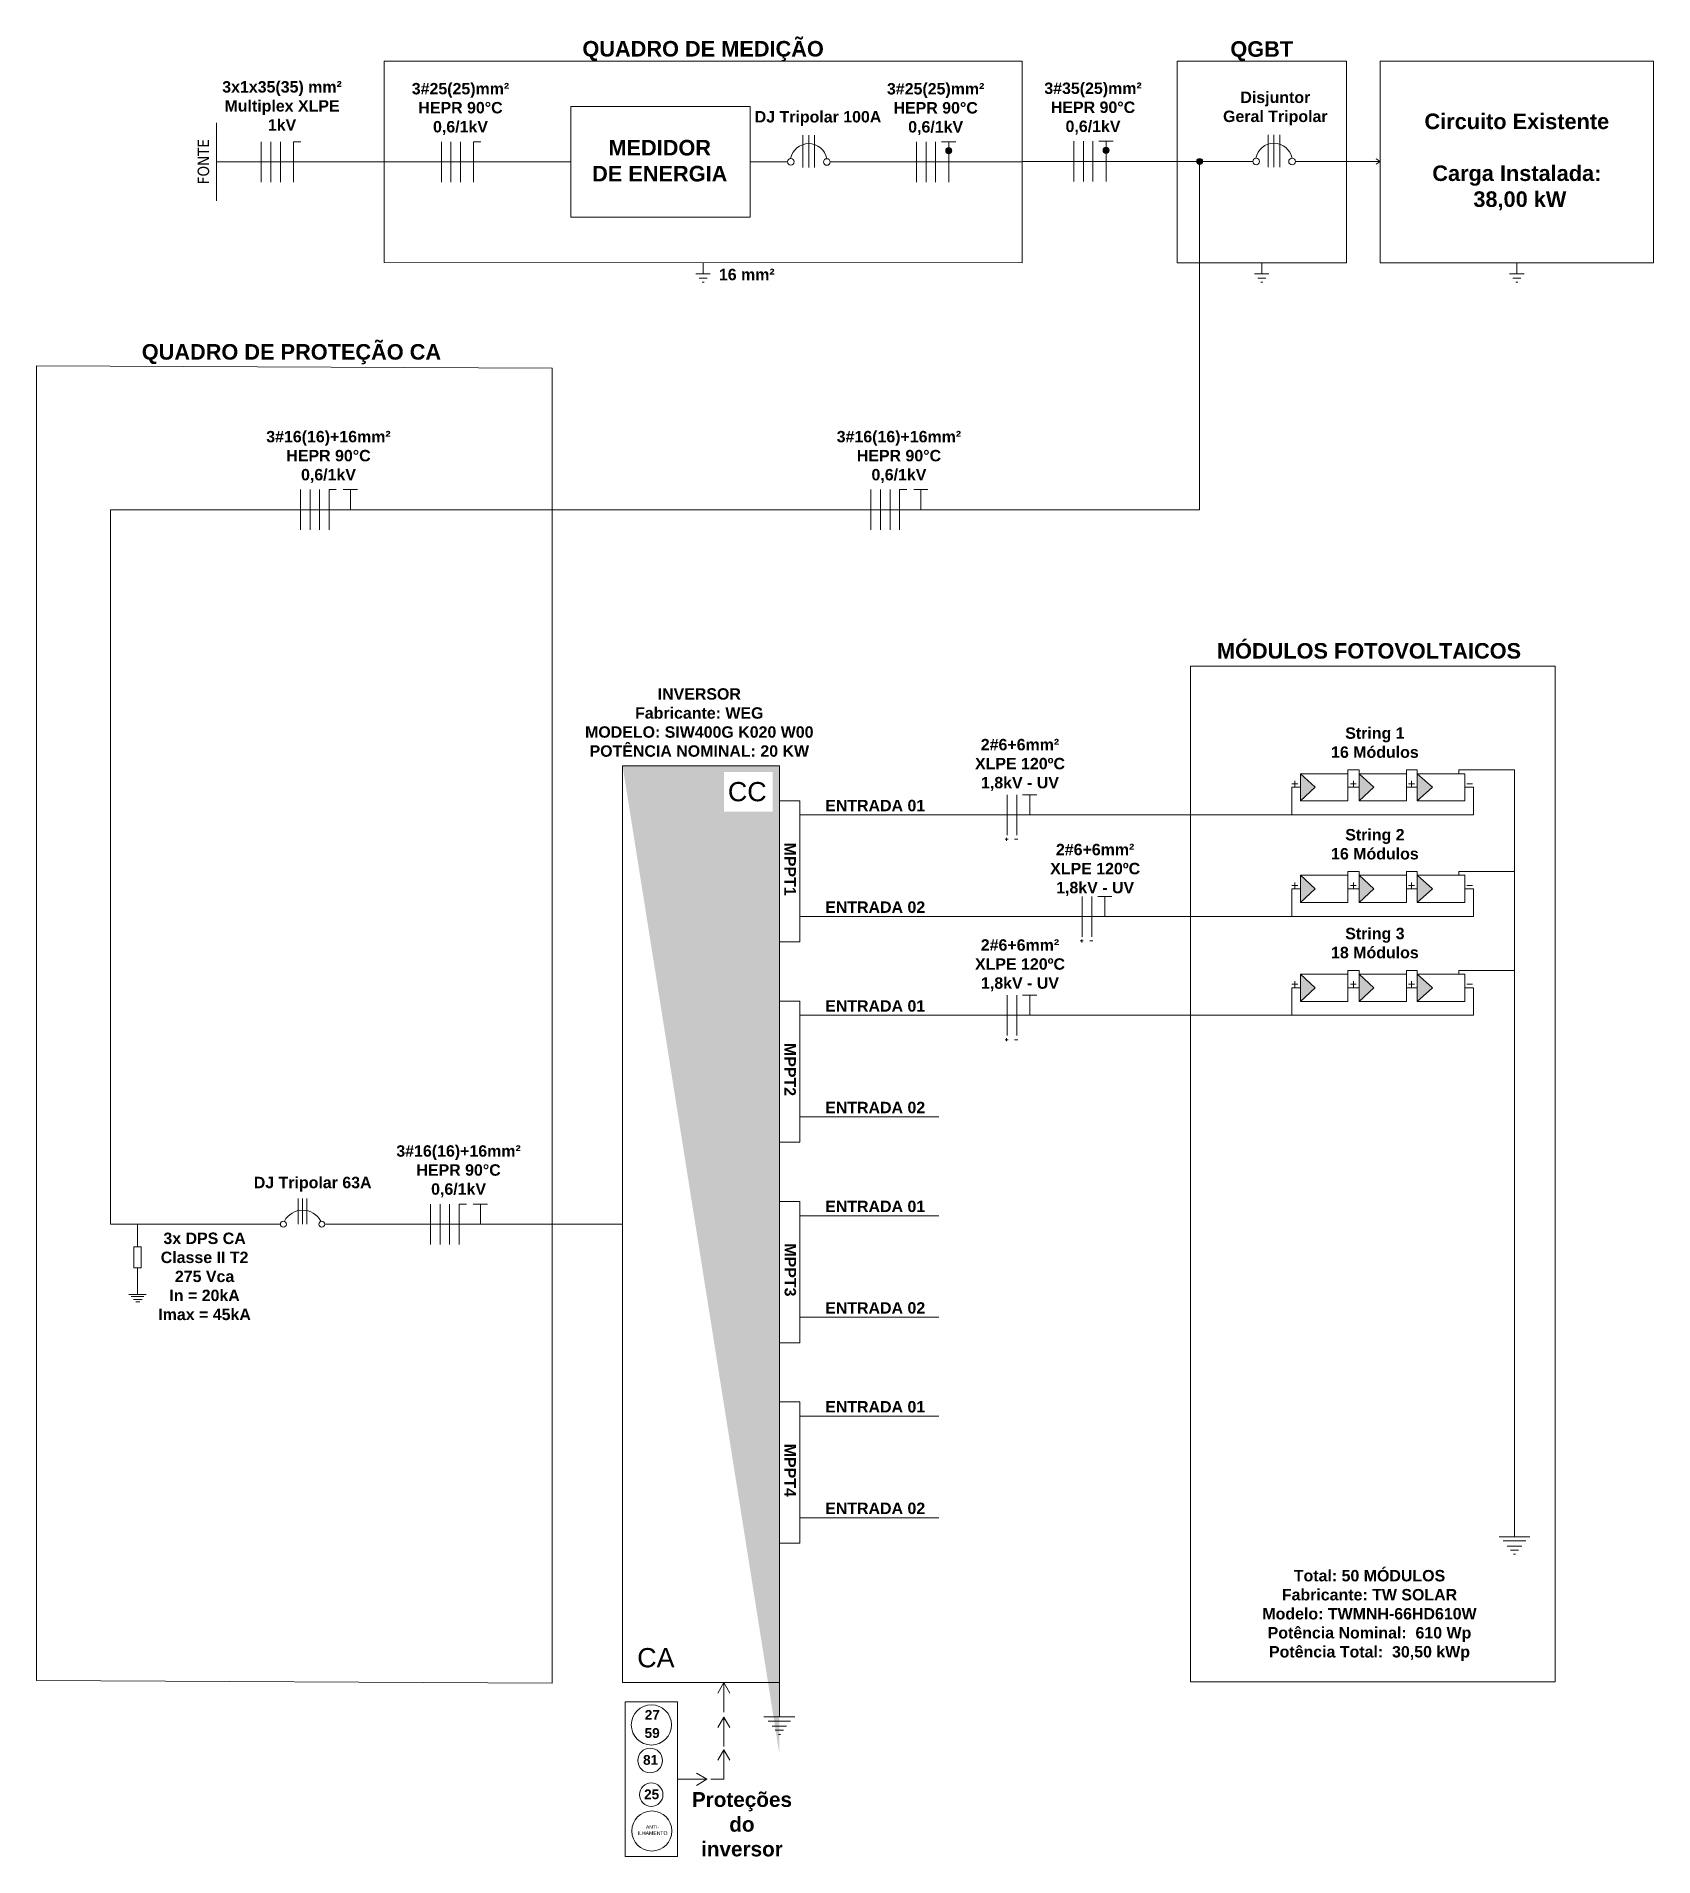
# Model space of a CAD drawing. Header units: millimetres. Extents: x 3949 to 5729, y -1961 to -943.
# Drawn here: x 5360.9 to 5427.8, y -1960.6 to -1885.3 of the extents above; entities that cross this region are included whole.
import ezdxf

# ---------------------------------------------------------------- set-up
doc = ezdxf.new("R2010")
doc.units = ezdxf.units.MM
doc.layers.add('DESENHO', color=7, linetype='Continuous', lineweight=0)
doc.layers.add('Terxto ok', color=3, linetype='Continuous')
doc.styles.add('Annotative', font='arial.ttf')
doc.styles.add('PDF Arial', font='arial.ttf')
doc.styles.get("Standard").update_dxf_attribs({"font": 'arial.ttf'})

msp = doc.modelspace()

# ---------------------------------------------------------------- texts
at = {"layer": 'DESENHO', "lineweight": 0, "attachment_point": 9}
for s, width, gutter_width, heights, insert, char_height, style in [('\\pxqc;{\\fArial|b1|i0|c0|p34;QUADRO DE MEDIÇÃO}', 26.41348, 18.41, [2.491], (5401.676, -1886.309), 0.64396, 'PDF Arial'), ('\\pxqc;{\\fArial|b1|i0|c0|p34;QGBT}', 7.00024, 25.896, [0.713], (5415.098, -1886.309), 0.64396, 'PDF Arial'), ('\\pxqc;{\\fArial|b1|i0|c0|p34;3#25(25)mm²\\PHEPR 90°C\\P0,6/1kV}', 5.84228, 12.5, [2.858], (5381.345, -1889.362), 0.47231, 'PDF Arial'), ('\\pxqc;{\\fArial|b1|i0|c0|p34;3#25(25)mm²\\PHEPR 90°C\\P0,6/1kV}', 5.84228, 12.5, [2.858], (5401.019, -1889.367), 0.47231, 'PDF Arial'), ('\\pxqc;{\\fArial|b1|i0|c0|p34;3#35(25)mm²\\PHEPR 90°C\\P0,6/1kV}', 5.84228, 12.5, [2.858], (5407.534, -1889.345), 0.47231, 'PDF Arial'), ('{\\fArial|b1|i0|c0|p34;QUADRO DE PROTEÇÃO CA}', 14.79742, 3.948, [2.702], (5377.621, -1898.855), 0.64396, 'PDF Arial'), ('\\pxqc;{\\fArial|b1|i0|c0|p34;3#16(16)+16mm²\\PHEPR 90°C\\P0,6/1kV}', 5.84228, 12.5, [2.858], (5375.879, -1903.764), 0.47231, 'PDF Arial'), ('\\pxqc;{\\fArial|b1|i0|c0|p34;3#16(16)+16mm²\\PHEPR 90°C\\P0,6/1kV}', 5.84228, 12.5, [2.858], (5399.498, -1903.764), 0.47231, 'PDF Arial'), ('\\pxqc;{\\fArial|b1|i0|c0|p34;INVERSOR\\PFabricante: WEG\\PMODELO: SIW400G K020 W00\\PPOTÊNCIA NOMINAL: 20 KW}', 16.39073, 12.5, [5.762], (5396.506, -1915.104), 0.47231, 'Annotative'), ('\\pxqc;{\\fArial|b1|i0|c0|p34;2#6+6mm²\\PXLPE 120ºC\\P1,8kV - UV}', 6.73784, 12.5, [3.186], (5404.958, -1916.511), 0.47231, 'PDF Arial'), ('\\pxqc;{\\fArial|b1|i0|c0|p34;ENTRADA 01}', 6.73784, 12.5, [3.186], (5398.962, -1917.36), 0.47231, 'PDF Arial'), ('\\pxqc;{\\fArial|b1|i0|c0|p34;2#6+6mm²\\PXLPE 120ºC\\P1,8kV - UV}', 6.73784, 12.5, [3.186], (5408.069, -1920.855), 0.47231, 'PDF Arial'), ('\\pxqc;{\\fArial|b1|i0|c0|p34;ENTRADA 02}', 6.73784, 12.5, [3.186], (5398.962, -1921.565), 0.47231, 'PDF Arial'), ('\\pxqc;{\\fArial|b1|i0|c0|p34;2#6+6mm²\\PXLPE 120ºC\\P1,8kV - UV}', 6.73784, 12.5, [3.186], (5404.958, -1924.806), 0.47231, 'PDF Arial'), ('\\pxqc;{\\fArial|b1|i0|c0|p34;ENTRADA 01}', 6.73784, 12.5, [3.186], (5398.962, -1925.655), 0.47231, 'PDF Arial'), ('\\pxqc;{\\fArial|b1|i0|c0|p34;ENTRADA 02}', 6.73784, 12.5, [3.186], (5398.962, -1929.859), 0.47231, 'PDF Arial'), ('\\pxqc;{\\fArial|b1|i0|c0|p34;3#16(16)+16mm²\\PHEPR 90°C\\P0,6/1kV}', 5.84228, 12.5, [2.858], (5381.265, -1933.332), 0.47231, 'PDF Arial'), ('\\pxqc;{\\fArial|b1|i0|c0|p34;ENTRADA 01}', 6.73784, 12.5, [3.186], (5398.962, -1933.95), 0.47231, 'PDF Arial'), ('\\pxqc;{\\fArial|b1|i0|c0|p34;ENTRADA 02}', 6.73784, 12.5, [3.186], (5398.962, -1938.154), 0.47231, 'PDF Arial'), ('\\pxqc;{\\fArial|b1|i0|c0|p34;ENTRADA 01}', 6.73784, 12.5, [3.186], (5398.962, -1942.245), 0.47231, 'PDF Arial'), ('\\pxqc;{\\fArial|b1|i0|c0|p34;ENTRADA 02}', 6.73784, 12.5, [3.186], (5398.962, -1946.449), 0.47231, 'PDF Arial'), ('\\pxqc;{\\fArial|b1|i0|c0|p34;Proteções \\Pdo inversor}', 1.56579, 12.5, [0], (5390.859, -1960.621), 0.614, 'PDF Arial')]:
    msp.add_mtext_dynamic_manual_height_columns(s, width=width, gutter_width=gutter_width, heights=heights, dxfattribs=dict(at, insert=insert, char_height=char_height, style=style))
at = {"layer": 'DESENHO', "lineweight": 0, "style": 'PDF Arial'}
for s, insert, char_height, width, attachment_point in [('\\pxqc;{\\fArial|b1|i0|c0|p34;3x1x35(35) mm²\\PMultiplex XLPE \\P1kV }', (5366.806, -1887.134), 0.4723, 8.45795, 1), ('\\pxqc;{\\fArial|b1|i0|c0|p34;Disjuntor \\PGeral Tripolar}', (5415.178, -1888.969), 0.47231, 6.03391, 9), ('\\pxqc;{\\fArial|b1|i0|c0|p34;DJ Tripolar 100A}', (5395.923, -1888.986), 0.47231, 5.3936, 9), ('\\pxqc;{\\fArial|b1|i0|c0|p34;Circuito Existente\\P\\PCarga Instalada:\\P 38,00 kW }', (5422.16, -1890.48), 0.64396, 11.3255, 5), ('\\pxqc;{\\fArial|b1|i0|c0|p34;MEDIDOR DE ENERGIA}', (5389.536, -1891.293), 0.64396, 5.72787, 9), ('{\\fArial|b1|i0|c0|p34;MÓDULOS FOTOVOLTAICOS}', (5409.743, -1911.045), 0.64396, 13.89124, 7), ('\\pxqc;{\\fArial|b1|i0|c0|p34;String 1\\P16 Módulos}', (5418.778, -1915.149), 0.47231, 4.98963, 9), ('\\pxqc;{\\fArial|b1|i0|c0|p34;String 2\\P16 Módulos}', (5418.778, -1919.354), 0.47231, 4.98963, 9), ('\\pxqc;{\\fArial|b1|i0|c0|p34;String 3\\P18 Módulos}', (5418.778, -1923.444), 0.47231, 4.98963, 9), ('\\pxqc;{\\fArial|b1|i0|c0|p34;DJ Tripolar 63A}', (5375.32, -1933.098), 0.47231, 6.03391, 9), ('\\pxqc;{\\fArial|b1|i0|c0|p34;3x DPS CA\\PClasse II T2\\P275 Vca\\PIn = 20kA\\PImax = 45kA}', (5370.323, -1938.422), 0.47231, 4.98963, 9)]:
    msp.add_mtext(s, dxfattribs=dict(at, insert=insert, char_height=char_height, width=width, attachment_point=attachment_point))
at = {"layer": 'DESENHO', "lineweight": 0, "insert": (5367.783, -1891.403), "char_height": 0.47332, "attachment_point": 4, "rotation": 90}
msp.add_mtext('{\\fTahoma|b0|i0|c0|p34;FONTE}', dxfattribs=at)
at = {"layer": 'DESENHO', "color": 3, "lineweight": 0, "insert": (5391.433, -1895.38), "char_height": 0.47231, "width": 5.3936, "attachment_point": 9, "style": 'PDF Arial'}
msp.add_mtext('{\\fArial|b1|i0|c0|p34;16 mm²}', dxfattribs=at)
at = {"layer": 'DESENHO', "lineweight": 0, "char_height": 0.7958, "attachment_point": 9, "style": 'PDF Arial'}
for s, insert in [('CC', (5391.1, -1916.951)), ('CA', (5387.286, -1952.797))]:
    msp.add_mtext(s, dxfattribs=dict(at, insert=insert))
at = {"layer": 'DESENHO', "lineweight": 0, "char_height": 0.47231, "attachment_point": 9, "rotation": 270, "style": 'PDF Arial'}
for s, insert in [('\\pxi4.60266;{\\fArial|b1|i0|c0|p34;MPPT1}', (5391.836, -1920.848)), ('\\pxi4.60266;{\\fArial|b1|i0|c0|p34;MPPT2}', (5391.836, -1929.143)), ('\\pxi4.60266;{\\fArial|b1|i0|c0|p34;MPPT3}', (5391.836, -1937.437)), ('\\pxi4.60266;{\\fArial|b1|i0|c0|p34;MPPT4}', (5391.836, -1945.732))]:
    msp.add_mtext_dynamic_manual_height_columns(s, width=5.13617, gutter_width=27.451, heights=[1.382], dxfattribs=dict(at, insert=insert))
at = {"layer": 'DESENHO', "lineweight": 0, "char_height": 0.40346, "attachment_point": 3}
for s, width, heights, insert in [('\\pxql;{\\fArial|b1|i0|c0|p34;27}', 3.9314, [0.102], (5389.983, -1954.552)), ('\\pxql;{\\fArial|b1|i0|c0|p34;59}', 3.9314, [0.102], (5389.976, -1955.304)), ('\\pxql;{\\fArial|b1|i0|c0|p34;81}', 3.9314, [0.102], (5389.913, -1956.418)), ('\\pxql;{\\fArial|b1|i0|c0|p34;25}', 3.9314, [0.102], (5389.955, -1957.841)), ('\\pxqc;{\\H0.375x;ANTI-\\PILHAMENTO}', 1.94381, [0.999], (5387.348, -1959.32))]:
    msp.add_mtext_dynamic_manual_height_columns(s, width=width, gutter_width=12.5, heights=heights, dxfattribs=dict(at, insert=insert))
at = {"layer": 'Terxto ok', "color": 0, "lineweight": 0, "insert": (5422.07, -1952.521, 330.515), "char_height": 0.47231, "width": 12.02187, "attachment_point": 9, "style": 'Annotative'}
msp.add_mtext('\\pxqc,t12;{\\fArial|b1|i0|c0|p34;Total: 50 MÓDULOS \\P\\ptz;Fabricante: TW SOLAR\\PModelo: TWMNH-66HD610W\\PPotência Nominal:  610 Wp\\PPotência Total:  30,50 kWp}', dxfattribs=at)

# ---------------------------------------------------------------- hatches: boundary and pattern name
at = {"layer": 'DESENHO', "lineweight": 0}
h = msp.add_hatch(color=256, dxfattribs=at)
h.dxf.hatch_style = 1
h.paths.add_polyline_path([(5398.639, -1889.891, 0.414214), (5398.514, -1890.016, 0.414214), (5398.639, -1890.141)])
h.paths.add_polyline_path([(5398.764, -1890.016, 0.414214), (5398.639, -1889.891), (5398.639, -1890.141, 0.414214)])
h = msp.add_hatch(color=256, dxfattribs=at)
h.dxf.hatch_style = 1
h.paths.add_polyline_path([(5405.154, -1889.869, 0.414214), (5405.029, -1889.994, 0.414214), (5405.154, -1890.119)])
h.paths.add_polyline_path([(5405.279, -1889.994, 0.414214), (5405.154, -1889.869), (5405.154, -1890.119, 0.414214)])
h = msp.add_hatch(color=256, dxfattribs=at)
h.dxf.hatch_style = 1
h.paths.add_polyline_path([(5409.152, -1890.458, 0.414214), (5409.027, -1890.333), (5409.027, -1890.583, 0.414214)])
h.paths.add_polyline_path([(5409.027, -1890.333, 0.414214), (5408.902, -1890.458, 0.414214), (5409.027, -1890.583)])
h = msp.add_hatch(color=256, dxfattribs=at)
h.dxf.hatch_style = 1
h.paths.add_polyline_path([(5391.626, -1915.476), (5385.137, -1915.476), (5391.626, -1956.37)])
h.paths.add_polyline_path([(5389.34, -1917.372), (5391.343, -1917.372), (5391.343, -1915.732), (5389.34, -1915.732)], flags=16)
h = msp.add_hatch(color=256, dxfattribs=at)
h.dxf.hatch_style = 1
h.paths.add_polyline_path([(5418.666, -1916.363), (5418.04, -1915.8), (5418.04, -1916.927)])
h.paths.add_polyline_path([(5416.241, -1916.363), (5415.631, -1915.8), (5415.631, -1916.927)])
h.paths.add_polyline_path([(5413.206, -1916.927), (5413.816, -1916.363), (5413.206, -1915.8)])
h = msp.add_hatch(color=256, dxfattribs=at)
h.dxf.hatch_style = 1
h.paths.add_polyline_path([(5418.666, -1920.568), (5418.04, -1920.005), (5418.04, -1921.131)])
h.paths.add_polyline_path([(5416.241, -1920.568), (5415.631, -1920.005), (5415.631, -1921.131)])
h.paths.add_polyline_path([(5413.206, -1921.131), (5413.816, -1920.568), (5413.206, -1920.005)])
h = msp.add_hatch(color=256, dxfattribs=at)
h.dxf.hatch_style = 1
h.paths.add_polyline_path([(5418.666, -1924.658), (5418.04, -1924.095), (5418.04, -1925.221)])
h.paths.add_polyline_path([(5416.241, -1924.658), (5415.631, -1924.095), (5415.631, -1925.221)])
h.paths.add_polyline_path([(5413.206, -1925.221), (5413.816, -1924.658), (5413.206, -1924.095)])

# ---------------------------------------------------------------- linework, layer by layer
for p, q in [((5368.321, -1892.088), (5368.321, -1888.863)), ((5392.603, -1890.706), (5392.603, -1889.368)), ((5392.84, -1890.706), (5392.84, -1889.368)), ((5393.077, -1890.706), (5393.077, -1889.368)), ((5411.867, -1890.689), (5411.867, -1889.351)), ((5412.104, -1890.689), (5412.104, -1889.351)), ((5412.341, -1890.689), (5412.341, -1889.351)), ((5370.176, -1891.31), (5370.176, -1889.641)), ((5370.572, -1891.31), (5370.572, -1889.641)), ((5370.967, -1891.31), (5370.967, -1889.641)), ((5371.51, -1891.31), (5371.51, -1889.641)), ((5371.51, -1889.641), (5371.807, -1889.641)), ((5377.631, -1891.31), (5377.631, -1889.641)), ((5378.026, -1891.31), (5378.026, -1889.641)), ((5378.422, -1891.31), (5378.422, -1889.641)), ((5378.965, -1891.31), (5378.965, -1889.641)), ((5378.965, -1889.641), (5379.262, -1889.641)), ((5397.306, -1891.315), (5397.306, -1889.646)), ((5397.701, -1891.315), (5397.701, -1889.646)), ((5398.096, -1891.315), (5398.096, -1889.646)), ((5398.343, -1889.646), (5398.639, -1889.646)), ((5398.639, -1891.315), (5398.639, -1889.646)), ((5398.639, -1889.646), (5398.936, -1889.646)), ((5403.82, -1891.293), (5403.82, -1889.624)), ((5404.215, -1891.293), (5404.215, -1889.624)), ((5404.61, -1891.293), (5404.61, -1889.624)), ((5404.857, -1889.624), (5405.154, -1889.624)), ((5405.154, -1891.293), (5405.154, -1889.624)), ((5405.154, -1889.624), (5405.45, -1889.624)), ((5416.497, -1890.458), (5416.33, -1890.356)), ((5416.33, -1890.566), (5416.497, -1890.458)), ((5371.798, -1905.711), (5371.798, -1904.042)), ((5372.194, -1905.711), (5372.194, -1904.042)), ((5372.589, -1905.711), (5372.589, -1904.042)), ((5372.984, -1905.711), (5372.984, -1904.042)), ((5373.281, -1904.042), (5372.984, -1904.042)), ((5373.864, -1904.042), (5373.568, -1904.042)), ((5373.864, -1904.877), (5373.864, -1904.042)), ((5374.161, -1904.042), (5373.864, -1904.042)), ((5395.418, -1905.711), (5395.418, -1904.042)), ((5395.813, -1905.711), (5395.813, -1904.042)), ((5396.208, -1905.711), (5396.208, -1904.042)), ((5396.603, -1905.711), (5396.603, -1904.042)), ((5396.9, -1904.042), (5396.603, -1904.042)), ((5397.483, -1904.042), (5397.187, -1904.042)), ((5397.483, -1904.877), (5397.483, -1904.042)), ((5397.78, -1904.042), (5397.483, -1904.042)), ((5419.765, -1915.644), (5419.765, -1915.644)), ((5400.969, -1918.515), (5401.098, -1918.515)), ((5401.034, -1918.451), (5401.034, -1918.579)), ((5401.365, -1918.515), (5401.493, -1918.515)), ((5419.765, -1919.848), (5419.765, -1919.848)), ((5404.08, -1922.719), (5404.209, -1922.719)), ((5404.145, -1922.655), (5404.145, -1922.784)), ((5404.476, -1922.719), (5404.604, -1922.719)), ((5419.765, -1923.939), (5419.765, -1923.939)), ((5400.969, -1926.81), (5401.098, -1926.81)), ((5401.034, -1926.746), (5401.034, -1926.874)), ((5401.365, -1926.81), (5401.493, -1926.81)), ((5377.184, -1935.28), (5377.184, -1933.611)), ((5377.579, -1935.28), (5377.579, -1933.611)), ((5377.974, -1935.28), (5377.974, -1933.611)), ((5378.369, -1935.28), (5378.369, -1933.611)), ((5378.666, -1933.611), (5378.369, -1933.611)), ((5379.25, -1933.611), (5378.953, -1933.611)), ((5379.25, -1934.445), (5379.25, -1933.611)), ((5379.546, -1933.611), (5379.25, -1933.611)), ((5389.325, -1953.415), (5389.073, -1953.851)), ((5389.325, -1954.636), (5389.325, -1953.415)), ((5389.325, -1953.415), (5389.577, -1953.851)), ((5391.626, -1954.839), (5391.626, -1953.415)), ((5389.325, -1954.845), (5389.073, -1955.281)), ((5389.325, -1956.066), (5389.325, -1954.845)), ((5389.325, -1954.845), (5389.577, -1955.281)), ((5389.325, -1956.199), (5389.073, -1956.635)), ((5389.325, -1957.42), (5389.325, -1956.199)), ((5389.325, -1956.199), (5389.577, -1956.635)), ((5388.627, -1957.42), (5388.191, -1957.168)), ((5387.406, -1957.42), (5387.406, -1957.42)), ((5387.406, -1957.42), (5388.627, -1957.42)), ((5388.627, -1957.42), (5388.191, -1957.672)), ((5389.325, -1957.42), (5388.792, -1957.42))]:
    msp.add_line(p, q, dxfattribs=at)
at = {"layer": 'DESENHO', "color": 5, "lineweight": 0}
for p, q in [((5368.321, -1890.475), (5382.999, -1890.475)), ((5391.965, -1890.475), (5390.423, -1890.475)), ((5401.676, -1890.48), (5393.725, -1890.48)), ((5401.676, -1890.458), (5411.229, -1890.458)), ((5409.027, -1890.458), (5409.027, -1904.877)), ((5412.989, -1890.458), (5416.497, -1890.458)), ((5363.936, -1904.877), (5409.027, -1904.877)), ((5363.936, -1904.877), (5363.936, -1934.445)), ((5413.206, -1916.363), (5412.845, -1916.363)), ((5412.845, -1916.363), (5412.845, -1917.506)), ((5420.372, -1916.363), (5420.011, -1916.363)), ((5420.372, -1916.363), (5420.372, -1917.506)), ((5401.057, -1918.34), (5401.057, -1916.671)), ((5401.452, -1918.34), (5401.452, -1916.671)), ((5402.287, -1916.671), (5401.694, -1916.671)), ((5401.99, -1917.506), (5401.99, -1916.671)), ((5392.48, -1917.506), (5420.372, -1917.506)), ((5404.168, -1922.545), (5404.168, -1920.876)), ((5404.563, -1922.545), (5404.563, -1920.876)), ((5405.398, -1920.876), (5404.805, -1920.876)), ((5405.101, -1921.71), (5405.101, -1920.876)), ((5413.206, -1920.568), (5412.845, -1920.568)), ((5412.845, -1920.568), (5412.845, -1921.71)), ((5420.372, -1920.568), (5420.011, -1920.568)), ((5420.372, -1920.568), (5420.372, -1921.71)), ((5392.48, -1921.71), (5420.372, -1921.71)), ((5413.206, -1924.658), (5412.845, -1924.658)), ((5412.845, -1924.658), (5412.845, -1925.8)), ((5420.372, -1924.658), (5420.011, -1924.658)), ((5420.372, -1924.658), (5420.372, -1925.8)), ((5401.057, -1926.635), (5401.057, -1924.966)), ((5401.452, -1926.635), (5401.452, -1924.966)), ((5402.287, -1924.966), (5401.694, -1924.966)), ((5401.99, -1925.8), (5401.99, -1924.966)), ((5392.48, -1925.8), (5420.372, -1925.8)), ((5392.48, -1930.005), (5398.235, -1930.005)), ((5363.936, -1934.445), (5370.966, -1934.445)), ((5365.05, -1935.377), (5365.05, -1934.445)), ((5372.807, -1934.445), (5385.137, -1934.445)), ((5392.48, -1934.095), (5398.235, -1934.095)), ((5392.48, -1938.3), (5398.235, -1938.3)), ((5392.48, -1942.39), (5398.235, -1942.39)), ((5392.48, -1946.594), (5398.235, -1946.594))]:
    msp.add_line(p, q, dxfattribs=at)
at = {"layer": 'DESENHO', "color": 3, "lineweight": 0}
for p, q in [((5388.47, -1895.114), (5388.47, -1894.649)), ((5411.6, -1895.113), (5411.6, -1894.651)), ((5422.16, -1895.113), (5422.16, -1894.651)), ((5388.427, -1895.453), (5388.512, -1895.453)), ((5411.558, -1895.453), (5411.642, -1895.453)), ((5422.118, -1895.453), (5422.202, -1895.453)), ((5419.765, -1915.644), (5422.064, -1915.644)), ((5419.765, -1915.644), (5419.765, -1915.8)), ((5422.064, -1915.644), (5422.064, -1947.388)), ((5419.765, -1919.848), (5422.064, -1919.848)), ((5419.765, -1919.848), (5419.765, -1920.005)), ((5419.765, -1923.939), (5422.064, -1923.939)), ((5419.765, -1923.939), (5419.765, -1924.095)), ((5422.021, -1948.109), (5422.106, -1948.109)), ((5391.584, -1955.561), (5391.669, -1955.561))]:
    msp.add_line(p, q, dxfattribs=at)
at = {"layer": 'DESENHO'}
for p, q in [((5392.48, -1916.92), (5392.48, -1918.091)), ((5392.48, -1918.091), (5392.48, -1919.262)), ((5392.48, -1925.215), (5392.48, -1926.386)), ((5392.48, -1926.386), (5392.48, -1927.557)), ((5392.48, -1933.51), (5392.48, -1934.681)), ((5392.48, -1934.681), (5392.48, -1935.852)), ((5392.48, -1941.804), (5392.48, -1942.976)), ((5392.48, -1942.976), (5392.48, -1944.147))]:
    msp.add_line(p, q, dxfattribs=at)
at = {"layer": 'DESENHO', "lineweight": 0}
for points in [[(5401.676, -1894.651), (5375.263, -1894.646), (5375.263, -1886.304), (5401.676, -1886.309)], [(5408.091, -1886.309), (5415.109, -1886.309), (5415.109, -1894.651), (5408.091, -1894.651)], [(5427.823, -1886.309), (5416.497, -1886.309), (5416.497, -1894.651), (5427.823, -1894.651)], [(5390.423, -1888.188), (5382.999, -1888.188), (5382.999, -1892.762), (5390.423, -1892.762)], [(5391.626, -1915.476), (5385.137, -1915.476), (5385.137, -1953.415), (5391.626, -1953.415)], [(5415.162, -1916.927), (5413.206, -1916.927), (5413.206, -1915.8), (5415.162, -1915.8)], [(5417.586, -1916.927), (5415.631, -1916.927), (5415.631, -1915.8), (5417.586, -1915.8)], [(5420.011, -1916.927), (5418.04, -1916.927), (5418.04, -1915.8), (5420.011, -1915.8)], [(5391.626, -1916.92), (5392.48, -1916.92), (5392.48, -1922.761), (5391.626, -1922.761)], [(5415.162, -1921.131), (5413.206, -1921.131), (5413.206, -1920.005), (5415.162, -1920.005)], [(5417.586, -1921.131), (5415.631, -1921.131), (5415.631, -1920.005), (5417.586, -1920.005)], [(5420.011, -1921.131), (5418.04, -1921.131), (5418.04, -1920.005), (5420.011, -1920.005)], [(5415.162, -1925.221), (5413.206, -1925.221), (5413.206, -1924.095), (5415.162, -1924.095)], [(5417.586, -1925.221), (5415.631, -1925.221), (5415.631, -1924.095), (5417.586, -1924.095)], [(5420.011, -1925.221), (5418.04, -1925.221), (5418.04, -1924.095), (5420.011, -1924.095)], [(5391.626, -1925.215), (5392.48, -1925.215), (5392.48, -1931.055), (5391.626, -1931.055)], [(5391.626, -1933.51), (5392.48, -1933.51), (5392.48, -1939.35), (5391.626, -1939.35)], [(5365.199, -1935.377), (5365.199, -1936.247), (5364.902, -1936.247), (5364.902, -1935.377)], [(5391.626, -1941.804), (5392.48, -1941.804), (5392.48, -1947.645), (5391.626, -1947.645)], [(5387.406, -1954.213), (5385.237, -1954.213), (5385.237, -1960.619), (5387.406, -1960.619)]]:
    msp.add_lwpolyline(points, close=True, dxfattribs=at)
at = {"layer": 'DESENHO', "color": 3, "lineweight": 0}
for points in [[(5388.173, -1895.114), (5388.47, -1895.114), (5388.767, -1895.114)], [(5388.3, -1895.284), (5388.47, -1895.284), (5388.639, -1895.284)], [(5411.303, -1895.113), (5411.6, -1895.113), (5411.897, -1895.113)], [(5411.43, -1895.283), (5411.6, -1895.283), (5411.77, -1895.283)], [(5421.863, -1895.113), (5422.16, -1895.113), (5422.457, -1895.113)], [(5421.99, -1895.283), (5422.16, -1895.283), (5422.33, -1895.283)], [(5415.631, -1915.8), (5415.631, -1915.644), (5415.162, -1915.644), (5415.162, -1915.8)], [(5418.04, -1915.8), (5418.04, -1915.644), (5417.586, -1915.644), (5417.586, -1915.8)], [(5415.631, -1920.005), (5415.631, -1919.848), (5415.162, -1919.848), (5415.162, -1920.005)], [(5418.04, -1920.005), (5418.04, -1919.848), (5417.586, -1919.848), (5417.586, -1920.005)], [(5415.631, -1924.095), (5415.631, -1923.939), (5415.162, -1923.939), (5415.162, -1924.095)], [(5418.04, -1924.095), (5418.04, -1923.939), (5417.586, -1923.939), (5417.586, -1924.095)], [(5365.05, -1936.247), (5365.05, -1937.349)], [(5364.694, -1937.349), (5365.407, -1937.349)], [(5365.312, -1937.444), (5365.05, -1937.444), (5364.789, -1937.444)], [(5365.24, -1937.563), (5365.05, -1937.563), (5364.884, -1937.563)], [(5365.145, -1937.658), (5365.05, -1937.658), (5364.979, -1937.658)], [(5422.7, -1947.388), (5421.427, -1947.388)], [(5421.597, -1947.557), (5422.064, -1947.557), (5422.53, -1947.557)], [(5421.766, -1947.77), (5422.064, -1947.77), (5422.361, -1947.77)], [(5421.894, -1947.939), (5422.064, -1947.939), (5422.233, -1947.939)]]:
    msp.add_lwpolyline(points, dxfattribs=at)
at = {"layer": 'DESENHO'}
for points in [[(5360.864, -1898.912), (5382.222, -1899.02), (5382.222, -1953.445), (5360.864, -1953.337)], [(5408.648, -1911.35), (5423.749, -1911.35), (5423.749, -1953.391), (5408.648, -1953.391)]]:
    msp.add_lwpolyline(points, close=True, dxfattribs=at)
at = {"layer": 'DESENHO', "lineweight": 0}
for points in [[(5413.206, -1916.927), (5413.816, -1916.363), (5413.206, -1915.8)], [(5415.631, -1916.927), (5416.241, -1916.363), (5415.631, -1915.8)], [(5418.04, -1916.927), (5418.666, -1916.363), (5418.04, -1915.8)], [(5412.847, -1916.223), (5413.087, -1916.223)], [(5412.967, -1916.091), (5412.967, -1916.354)], [(5415.271, -1916.223), (5415.512, -1916.223)], [(5415.392, -1916.091), (5415.392, -1916.354)], [(5417.68, -1916.223), (5417.921, -1916.223)], [(5417.801, -1916.091), (5417.801, -1916.354)], [(5420.084, -1916.223), (5420.324, -1916.223)], [(5412.967, -1920.296), (5412.967, -1920.558)], [(5413.206, -1921.131), (5413.816, -1920.568), (5413.206, -1920.005)], [(5415.392, -1920.296), (5415.392, -1920.558)], [(5415.631, -1921.131), (5416.241, -1920.568), (5415.631, -1920.005)], [(5417.801, -1920.296), (5417.801, -1920.558)], [(5418.04, -1921.131), (5418.666, -1920.568), (5418.04, -1920.005)], [(5412.847, -1920.427), (5413.087, -1920.427)], [(5415.271, -1920.427), (5415.512, -1920.427)], [(5417.68, -1920.427), (5417.921, -1920.427)], [(5420.084, -1920.427), (5420.324, -1920.427)], [(5413.206, -1925.221), (5413.816, -1924.658), (5413.206, -1924.095)], [(5415.631, -1925.221), (5416.241, -1924.658), (5415.631, -1924.095)], [(5418.04, -1925.221), (5418.666, -1924.658), (5418.04, -1924.095)], [(5412.847, -1924.517), (5413.087, -1924.517)], [(5412.967, -1924.386), (5412.967, -1924.649)], [(5415.271, -1924.517), (5415.512, -1924.517)], [(5415.392, -1924.386), (5415.392, -1924.649)], [(5417.68, -1924.517), (5417.921, -1924.517)], [(5417.801, -1924.386), (5417.801, -1924.649)], [(5420.084, -1924.517), (5420.324, -1924.517)], [(5392.263, -1954.839), (5390.989, -1954.839)], [(5391.159, -1955.009), (5391.626, -1955.009), (5392.093, -1955.009)], [(5391.329, -1955.221), (5391.626, -1955.221), (5391.923, -1955.221)], [(5391.456, -1955.391), (5391.626, -1955.391), (5391.796, -1955.391)]]:
    msp.add_lwpolyline(points, dxfattribs=at)
at = {"layer": 'DESENHO', "color": 5, "lineweight": 0}
for points in [[(5415.162, -1916.363), (5415.631, -1916.363)], [(5417.586, -1916.363), (5418.04, -1916.363)], [(5415.162, -1920.568), (5415.631, -1920.568)], [(5417.586, -1920.568), (5418.04, -1920.568)], [(5415.162, -1924.658), (5415.631, -1924.658)], [(5417.586, -1924.658), (5418.04, -1924.658)]]:
    msp.add_lwpolyline(points, dxfattribs=at)
at = {"layer": 'DESENHO', "color": 7, "lineweight": 0}
for points in [[(5371.705, -1933.375), (5371.705, -1934.446)], [(5371.886, -1933.375), (5371.886, -1934.446)], [(5372.067, -1933.375), (5372.067, -1934.446)]]:
    msp.add_lwpolyline(points, dxfattribs=at)
at = {"layer": 'DESENHO', "lineweight": 0}
for centre, radius in [((5398.639, -1890.016), 0.125), ((5405.154, -1889.994), 0.125), ((5392.102, -1890.475), 0.137), ((5393.588, -1890.48), 0.137), ((5409.027, -1890.458), 0.125), ((5411.366, -1890.458), 0.137), ((5412.852, -1890.463), 0.137), ((5386.328, -1955.17), 0.833), ((5386.275, -1956.643), 0.51), ((5386.322, -1958.058), 0.484), ((5386.346, -1959.561), 0.83)]:
    msp.add_circle(centre, radius, dxfattribs=at)
at = {"layer": 'DESENHO', "color": 7, "lineweight": 0}
for centre in [(5371.091, -1934.445), (5372.682, -1934.445)]:
    msp.add_circle(centre, 0.125, dxfattribs=at)
at = {"layer": 'DESENHO', "lineweight": 0}
for centre in [(5392.84, -1890.483), (5412.104, -1890.466)]:
    msp.add_arc(centre, 0.763, 10.54292, 169.09877, dxfattribs=at)
at = {"layer": 'DESENHO', "color": 7, "lineweight": 0}
msp.add_arc((5371.886, -1934.718), 0.852, 28.32219, 151.67781, dxfattribs=at)

msp.set_redraw_order([(e.dxf.handle, doc.entitydb.next_handle()) for e in msp.query("TEXT MTEXT ATTDEF DIMENSION ARC_DIMENSION")])  # texts and dimensions are drawn at this point

doc.saveas('drawing.dxf')
